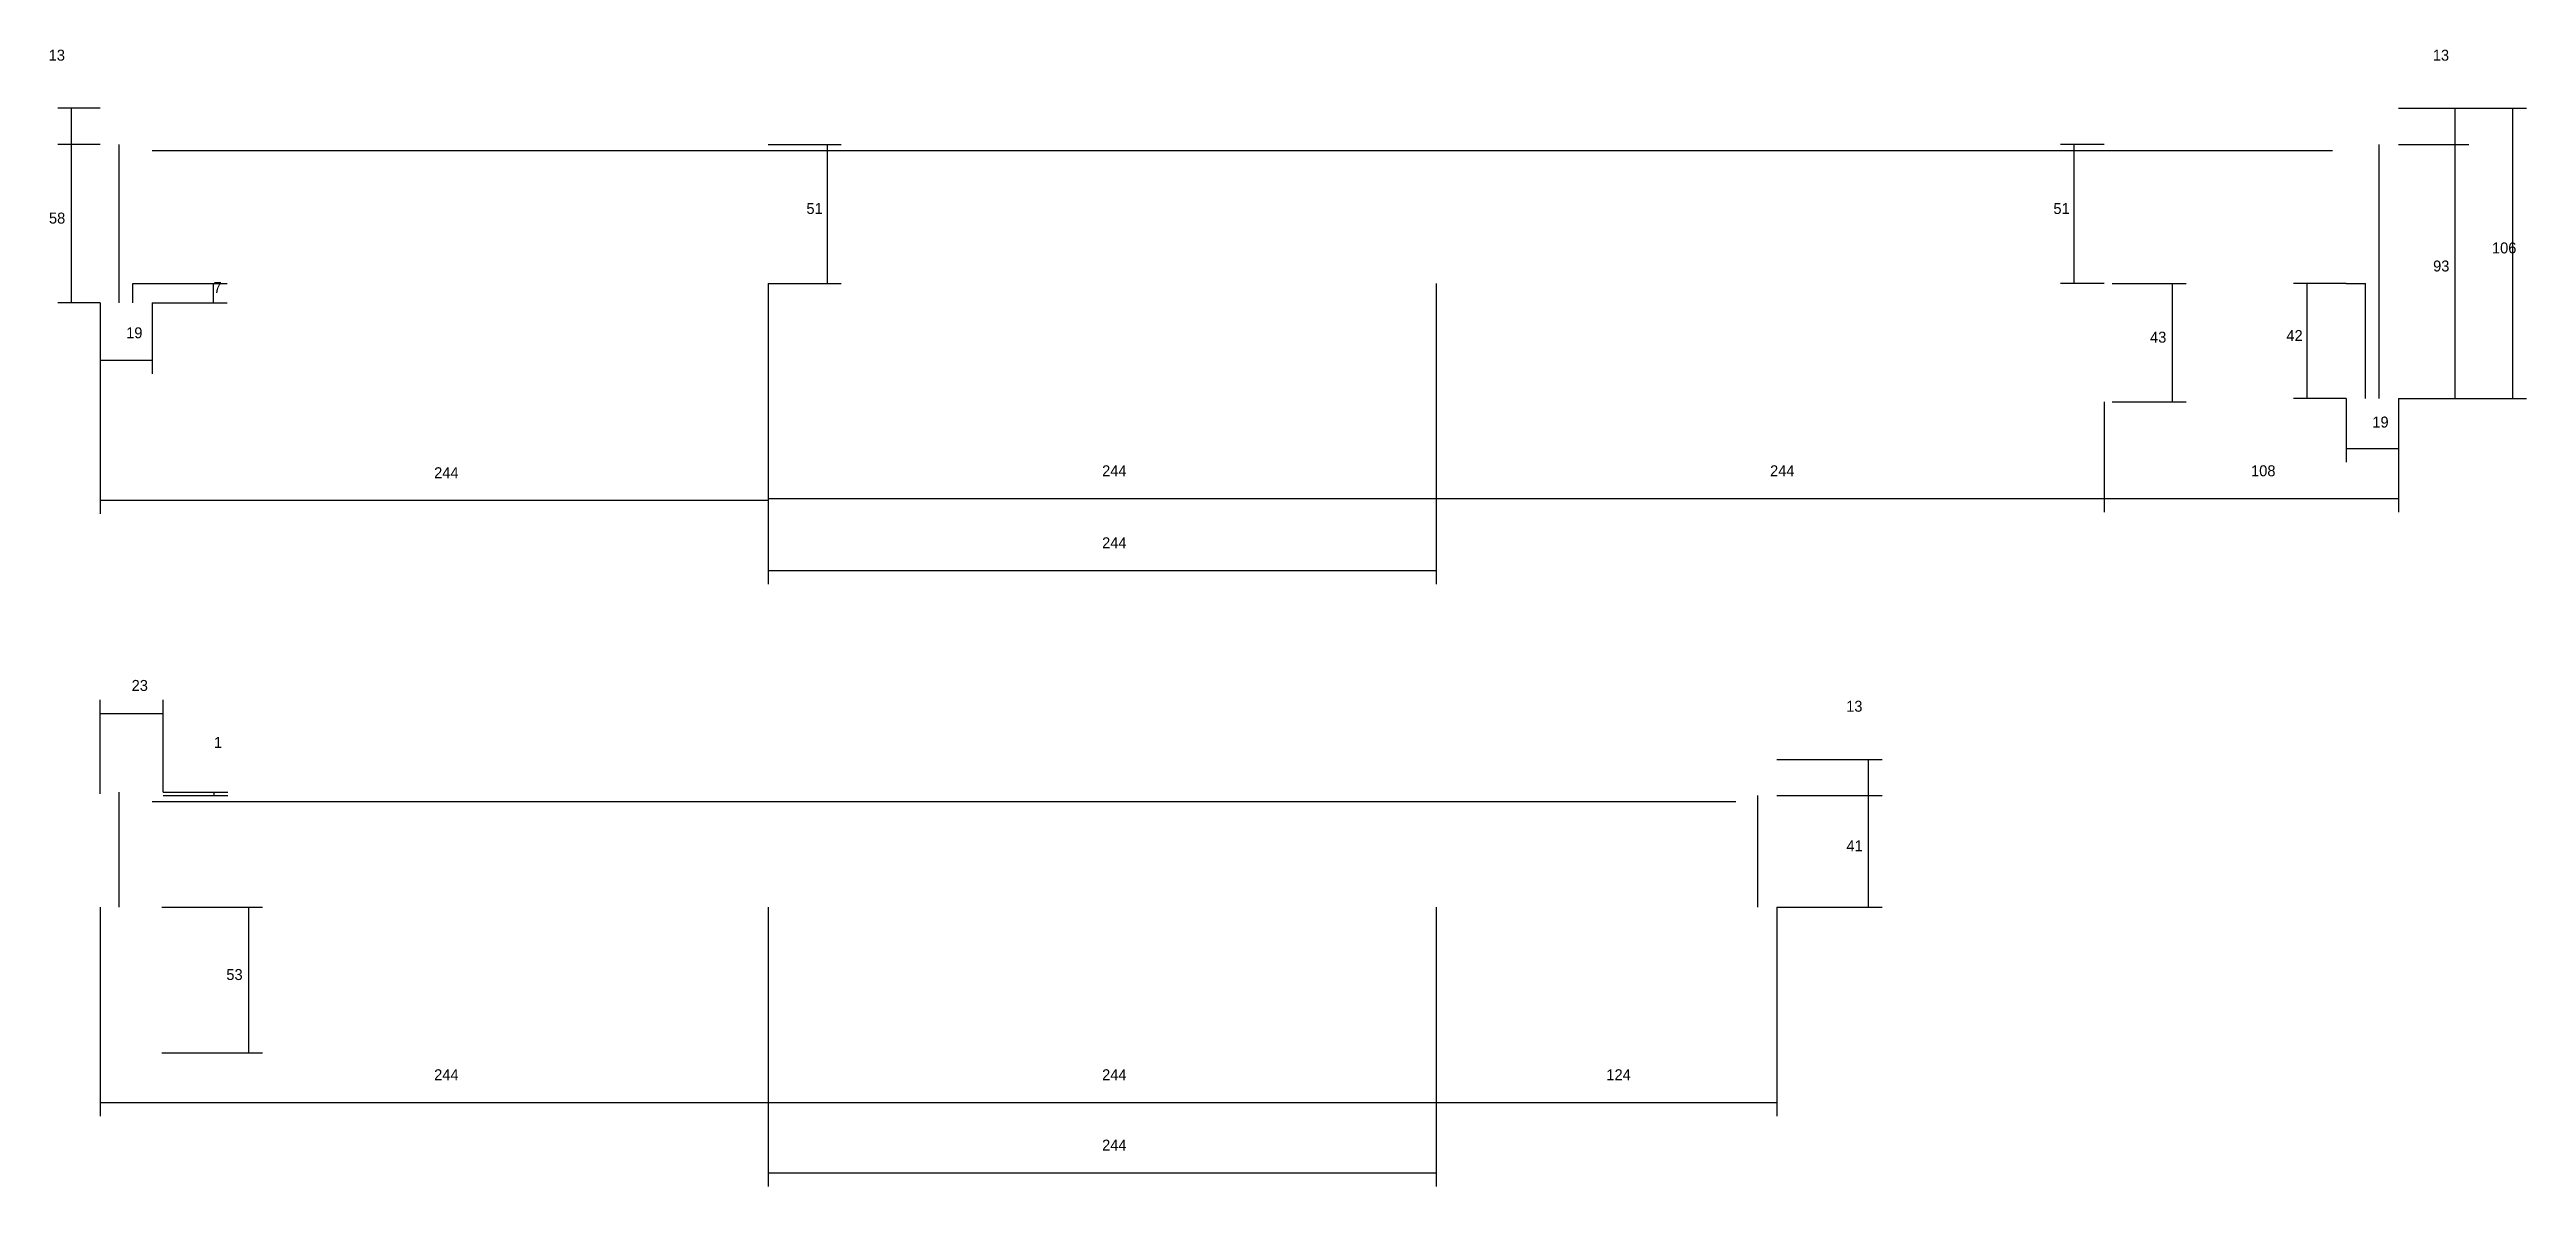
# Model space of a CAD drawing. Header units: metres. Extents: x -2848 to 21926, y -45195 to 1016.
# Drawn here: x 20130 to 21035, y -22342 to -21927 of the extents above; entities that cross this region are included whole.
import ezdxf

# ---------------------------------------------------------------- set-up
doc = ezdxf.new("R2010")
doc.units = ezdxf.units.M
doc.layers.add('COTA', color=241, linetype='Continuous')
doc.layers.add('SARR_2.2x7', color=40, linetype='Continuous')

msp = doc.modelspace()

# ---------------------------------------------------------------- texts
at = {"layer": 'COTA'}
for s, p in [('13', (20130.1, -21930.6)), ('13', (21001, -21930.6)), ('58', (20130.2, -21990.1)), ('51', (20406.9, -21986.6)), ('51', (20862.4, -21986.6)), ('93', (21001.1, -22007.6)), ('106', (21022.6, -22001)), ('7', (20190.3, -22015.5)), ('19', (20158.4, -22032)), ('43', (20897.7, -22033.6)), ('42', (20947.5, -22033)), ('19', (20978.9, -22064.6)), ('244', (20270.9, -22083.1)), ('244', (20514.9, -22082.4)), ('244', (20758.9, -22082.4)), ('108', (20934.6, -22082.4)), ('244', (20514.9, -22108.7)), ('23', (20160.4, -22160.8)), ('13', (20786.7, -22168.4)), ('1', (20190.5, -22181.6)), ('41', (20786.8, -22219.4)), ('53', (20195, -22266.4)), ('244', (20270.9, -22303)), ('244', (20514.9, -22303)), ('124', (20699.1, -22303)), ('244', (20514.9, -22328.7))]:
    msp.add_text(s, height=4, dxfattribs=at).set_placement(p)

# ---------------------------------------------------------------- linework, layer by layer
at = {"layer": 'COTA'}
for p, q in [((20148.9, -21948), (20133.4, -21948)), ((20138.4, -21961.2), (20138.4, -21948)), ((20988.4, -21948), (21014.2, -21948)), ((20988.4, -21948), (21035.2, -21948)), ((21009.2, -21961.2), (21009.2, -21948)), ((21030.2, -22054), (21030.2, -21948)), ((20148.9, -21961.2), (20133.4, -21961.2)), ((20148.9, -21961.2), (20133.4, -21961.2)), ((20138.4, -22019), (20138.4, -21961.2)), ((20392.9, -21961.2), (20419.6, -21961.2)), ((20414.6, -22012), (20414.6, -21961.2)), ((20880.9, -21961.2), (20865, -21961.2)), ((20870, -22012), (20870, -21961.2)), ((20988.4, -21961.2), (21014.2, -21961.2)), ((20988.4, -21961.2), (21014.2, -21961.2)), ((21009.2, -22054), (21009.2, -21961.2)), ((20167.9, -22012), (20195.3, -22012)), ((20190.3, -22019), (20190.3, -22012)), ((20392.9, -22012), (20392.9, -22095.5)), ((20392.9, -22012), (20392.9, -22121.8)), ((20392.9, -22012), (20419.6, -22012)), ((20636.9, -22012), (20636.9, -22095.5)), ((20636.9, -22012), (20636.9, -22121.8)), ((20636.9, -22012), (20636.9, -22095.5)), ((20880.9, -22012), (20865, -22012)), ((20883.9, -22012), (20910.9, -22012)), ((20905.9, -22055.2), (20905.9, -22012)), ((20969.4, -22012), (20950.1, -22012)), ((20955.1, -22054), (20955.1, -22012)), ((20148.9, -22019), (20133.4, -22019)), ((20148.9, -22019), (20148.9, -22096.1)), ((20148.9, -22019), (20148.9, -22045)), ((20167.9, -22019), (20167.9, -22045)), ((20167.9, -22019), (20195.3, -22019)), ((20392.9, -22019), (20392.9, -22096.1)), ((20148.9, -22040), (20167.9, -22040)), ((20880.9, -22055.2), (20880.9, -22095.5)), ((20880.9, -22055.2), (20880.9, -22095.5)), ((20883.9, -22055.2), (20910.9, -22055.2)), ((20969.4, -22054), (20950.1, -22054)), ((20969.4, -22054), (20969.4, -22077.2)), ((20988.4, -22054), (21014.2, -22054)), ((20988.4, -22054), (20988.4, -22095.5)), ((20988.4, -22054), (21035.2, -22054)), ((20988.4, -22054), (20988.4, -22077.2)), ((20969.4, -22072.2), (20988.4, -22072.2)), ((20148.9, -22091.1), (20392.9, -22091.1)), ((20392.9, -22090.5), (20636.9, -22090.5)), ((20636.9, -22090.5), (20880.9, -22090.5)), ((20880.9, -22090.5), (20988.4, -22090.5)), ((20392.9, -22116.8), (20636.9, -22116.8)), ((20148.9, -22198.4), (20148.9, -22164)), ((20171.9, -22197.8), (20171.9, -22164)), ((20148.9, -22169), (20171.9, -22169)), ((20761.4, -22185.8), (20799.9, -22185.8)), ((20794.9, -22199), (20794.9, -22185.8)), ((20171.9, -22197.8), (20195.5, -22197.8)), ((20171.9, -22199), (20195.5, -22199)), ((20190.5, -22199), (20190.5, -22197.8)), ((20761.4, -22199), (20799.9, -22199)), ((20761.4, -22199), (20799.9, -22199)), ((20794.9, -22239.8), (20794.9, -22199)), ((20148.9, -22239.8), (20148.9, -22316.1)), ((20171.4, -22239.8), (20208.2, -22239.8)), ((20203.2, -22293), (20203.2, -22239.8)), ((20392.9, -22239.8), (20392.9, -22316.1)), ((20392.9, -22239.8), (20392.9, -22341.8)), ((20636.9, -22239.8), (20636.9, -22316.1)), ((20636.9, -22239.8), (20636.9, -22341.8)), ((20761.4, -22239.8), (20799.9, -22239.8)), ((20761.4, -22239.8), (20761.4, -22316.1)), ((20171.4, -22293), (20208.2, -22293)), ((20392.9, -22293), (20392.9, -22316.1)), ((20636.9, -22293), (20636.9, -22316.1)), ((20148.9, -22311.1), (20392.9, -22311.1)), ((20392.9, -22311.1), (20636.9, -22311.1)), ((20636.9, -22311.1), (20761.4, -22311.1)), ((20392.9, -22336.8), (20636.9, -22336.8))]:
    msp.add_line(p, q, dxfattribs=at)
at = {"layer": 'SARR_2.2x7'}
for p, q in [((20155.9, -22019), (20155.9, -21961.2)), ((20167.9, -21963.4), (20392.9, -21963.4)), ((20392.9, -21963.4), (20636.9, -21963.4)), ((20636.9, -21963.4), (20880.9, -21963.4)), ((20880.9, -21963.4), (20964.4, -21963.4)), ((20981.4, -22054), (20981.4, -21961.2)), ((20160.9, -22019), (20160.9, -22012)), ((20160.9, -22012), (20167.9, -22012)), ((20969.4, -22012), (20976.4, -22012)), ((20976.4, -22054), (20976.4, -22012)), ((20155.9, -22239.8), (20155.9, -22197.8)), ((20167.9, -22201.2), (20392.9, -22201.2)), ((20392.9, -22201.2), (20636.9, -22201.2)), ((20636.9, -22201.2), (20746.4, -22201.2)), ((20754.4, -22239.8), (20754.4, -22199))]:
    msp.add_line(p, q, dxfattribs=at)

msp.set_redraw_order([(e.dxf.handle, doc.entitydb.next_handle()) for e in msp.query("TEXT MTEXT ATTDEF DIMENSION ARC_DIMENSION")])  # texts and dimensions are drawn at this point

doc.saveas('drawing.dxf')
